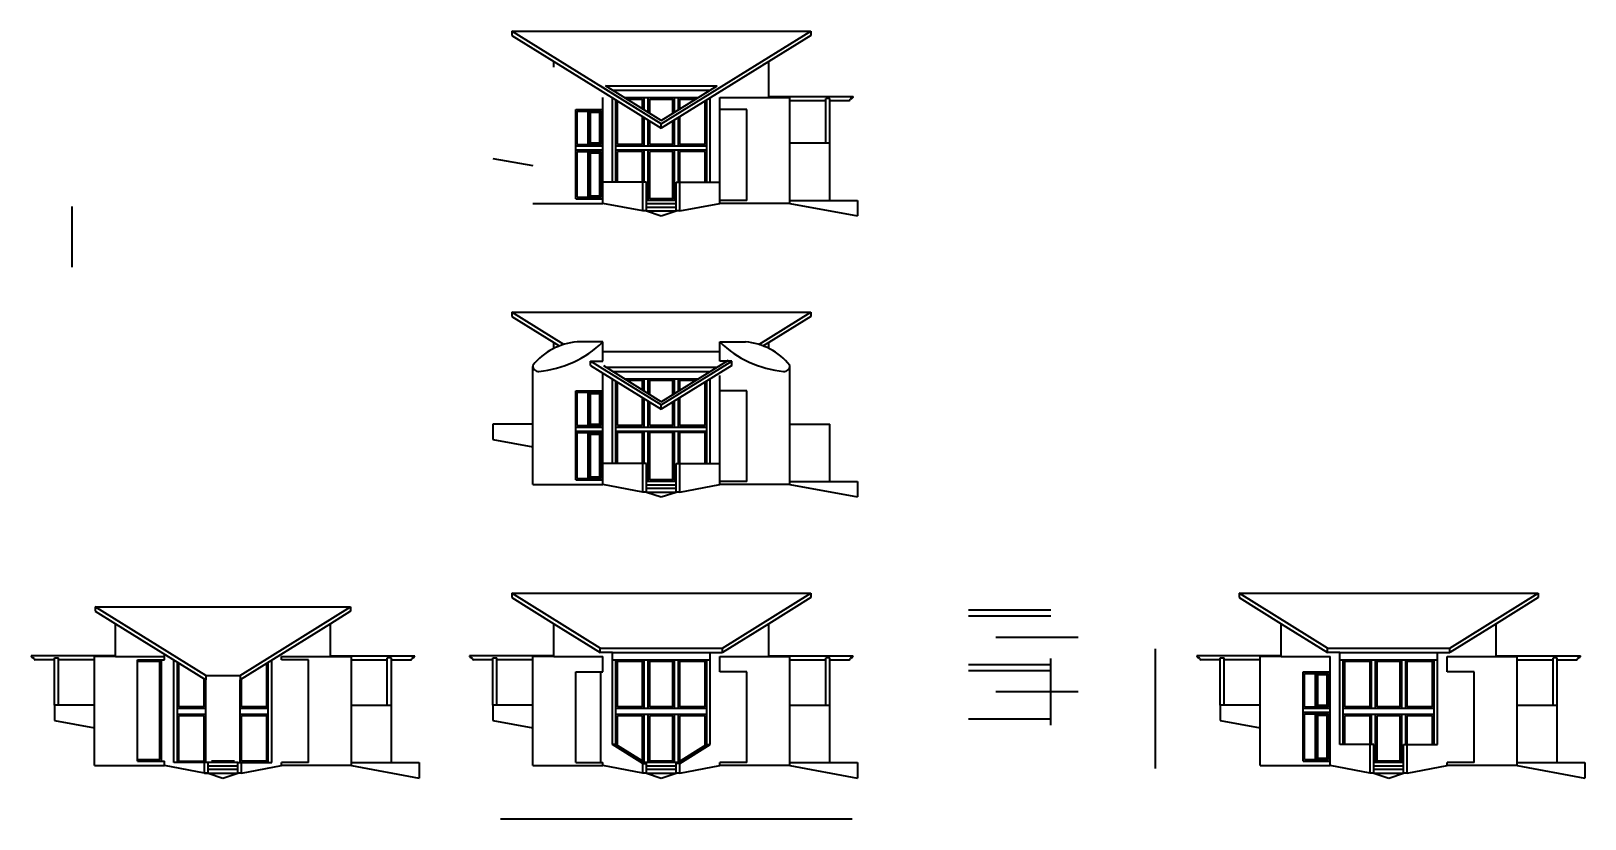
# Model space of a CAD drawing. Header units: inches. Extents: x -43639 to 75791, y -33466 to 47612.
# Drawn here: x 16271 to 19352, y 7073 to 8637 of the extents above; entities that cross this region are included whole.
import ezdxf

# ---------------------------------------------------------------- set-up
doc = ezdxf.new("R2010")
doc.units = ezdxf.units.IN
doc.header["$LTSCALE"] = 8
doc.header["$MEASUREMENT"] = 0
for name, color, linetype in [('A-Elev', 7, 'CONTINUOUS'), ('A-walls', 7, 'CONTINUOUS'), ('TOPO100', 14, 'CONTINUOUS'), ('TOPOCREEK', 5, 'CONTINUOUS')]:
    doc.layers.add(name, color=color, linetype=linetype)
doc.styles.get("Standard").update_dxf_attribs({"font": 'txt', "height": 0.2})

# ---------------------------------------------------------------- blocks, each defined once
blk = doc.blocks.new('801')
at = {"layer": 'TOPO100', "linetype": 'Continuous'}
for points in [[(-28903.4, 38759.2), (-29383.4, 38759.2), (-30343.4, 38567.2), (-31783.4, 38567.2), (-32263.4, 38759.2), (-32743.4, 38759.2), (-33223.4, 38471.2), (-34183.4, 38231.2), (-34903.4, 37751.2), (-34471.4, 37511.2), (-33511.4, 37751.2), (-33031.4, 37607.2), (-31975.4, 37079.2), (-31015.4, 36887.2), (-30727.4, 36455.2), (-30247.4, 36359.2), (-29287.4, 36695.2), (-28807.4, 36647.2), (-28327.4, 36455.2), (-27367.4, 35783.2), (-26887.4, 35687.2), (-25447.4, 35975.2), (-24967.4, 35927.2), (-23047.4, 35255.2), (-22087.4, 35591.2), (-21607.4, 35591.2), (-21127.4, 35399.2), (-20743.4, 35111.2), (-20503.4, 34583.2), (-20599.4, 33623.2), (-18847.4, 33215.2), (-17447.4, 31815.2), (-15319.4, 31031.2), (-14359.4, 30503.2), (-14023.4, 30119.2), (-13783.4, 29591.2), (-13831.4, 28631.2), (-14407.4, 27719.2), (-15367.4, 27431.2), (-15847.4, 27623.2), (-16807.4, 28295.2), (-17287.4, 28391.2), (-17719.4, 28151.2), (-18679.4, 28007.2), (-19207.4, 27623.2), (-19639.4, 27527.2), (-20551.4, 27623.2), (-21031.4, 27527.2), (-21319.4, 27047.2), (-21703.4, 26663.2), (-21703.4, 26663.2), (-22615.4, 26327.2), (-23623.4, 26615.2), (-24583.4, 27239.2), (-25975.4, 26951.2), (-26935.4, 26903.2), (-28263.4, 27207.2), (-30247.4, 28247.2), (-31207.4, 28439.2), (-31447.4, 28151.2), (-30631.4, 27479.2), (-30295.4, 26999.2), (-29335.4, 26231.2), (-28567.4, 25319.2), (-28711.4, 24359.2), (-27751.4, 24551.2), (-26791.4, 24359.2), (-25831.4, 23975.2), (-25111.4, 23543.2), (-24103.4, 22535.2)], [(39937.1, 23413.4), (42430.6, 21917.2), (42856.6, 21287.2), (43288.6, 20327.2), (43531.6, 19212.9), (43915.6, 19116.9), (44200.6, 20231.2), (44200.6, 20711.2), (43624.6, 21671.2), (43624.6, 22631.2), (43432.6, 23111.2), (42520.6, 23975.2), (40856.6, 26919.2), (40563.2, 28386.5), (40563.2, 28386.5), (40552.6, 28439.2), (40600.6, 28679.2), (40888.6, 29159.2), (41046.9, 29247.2), (41046.9, 29247.2), (41320.6, 29399.2), (42280.6, 29255.2), (43995.2, 28818.9), (43995.2, 28818.9), (44045.4, 28801.4), (43864.6, 29255.2), (43528.6, 29687.2), (43192.6, 30647.2), (42904.6, 31079.2), (42768.9, 31268), (42768.9, 31268), (42330.1, 31642.1), (42330.1, 31642.1), (41037.2, 32144.2), (41298.8, 32486.6), (41298.8, 32486.6), (42060.1, 32666.2), (42060.1, 32666.2), (42712.6, 32999.2), (43177.7, 33038), (43177.7, 33038), (44760.6, 33169.9), (46912.6, 33887.2), (47512.6, 33719.2), (49093, 32977.4), (49775.7, 32977.4), (50654.9, 32928.9), (51496.6, 32759.2), (52264.6, 32039.2), (52264.6, 31559.2), (51880.6, 30599.2), (51976.6, 30119.2), (52264.6, 29639.2), (52504.6, 28199.2), (52504.6, 27719.2), (52408.6, 27239.2), (52024.6, 26759.2), (51544.6, 26519.2), (50680.6, 26327.2), (50238.7, 25989.3), (50238.7, 25989.3), (49864.6, 25703.2), (50584.6, 24791.2), (50536.6, 23879.2), (51256.6, 23725.6), (52875.6, 24058.7), (52875.6, 24058.7), (52936.6, 24071.2), (53848.6, 23975.2), (54232.6, 23591.2), (54232.6, 23591.2), (54520.6, 22871.2), (54516.7, 22857.2), (54516.7, 22857.2), (54184.6, 21671.2), (54520.6, 20759.2), (54328.6, 19367.2), (53816.6, 18087.2), (53176.6, 17447.2), (52744.6, 17207.2), (52360.6, 16295.2), (51736.6, 15575.2), (51928.6, 15143.2), (52408.6, 15191.2), (53704.6, 16247.2), (54664.6, 16535.2), (55000.6, 16871.2), (55288.6, 17351.2), (56632.6, 18695.2), (57112.6, 18983.2), (57592.6, 19079.2), (58072.6, 18983.2), (58552.6, 18695.2), (58792.6, 18167.2), (59032.6, 17207.2), (59944.6, 16823.2), (60232.6, 16804), (61720.6, 15815.2), (62200.6, 15623.2), (62776.6, 14807.2), (63208.6, 14375.2), (63688.6, 13415.2), (63736.6, 12935.2), (63640.6, 12455.2), (62872.6, 11687.2), (61912.6, 11447.2), (60472.6, 11399.2), (60040.6, 11111.2), (60328.6, 10151.2), (60280.6, 9671.2), (60040.6, 9239.2), (59080.6, 8759.2), (57640.6, 8375.2), (56680.6, 8327.2), (56152.6, 7943.2), (55672.6, 7751.2), (55609.6, 7384), (57400.6, 7175.2), (58264.6, 6839.2), (58744.6, 6551.2), (59224.6, 5639.2), (59128.6, 4679.2), (59128.6, 4679.2), (58744.6, 4199.2), (58264.6, 3815.2), (57784.6, 3623.2), (57640.6, 3239.2), (57736.6, 2279.2), (57352.6, 1319.2), (57016.6, 935.2), (56920.6, 407.2), (56296.6, -552.8), (56045.7, -839.5), (56045.7, -839.5), (55624.6, -1320.8), (55480.6, -1800.8), (55864.6, -2760.8), (55864.6, -3720.8), (56056.6, -4680.8), (55864.6, -5640.8), (55864.6, -6072.8), (56344.6, -6072.8), (56920.6, -4632.8), (57352.6, -4296.8), (57352.6, -3970.5), (57352.6, -3970.5), (57352.6, -3336.8), (57496.6, -2856.8), (58120.6, -1464.8), (58744.6, -552.8), (59128.6, -120.8), (60088.6, 71.2), (60856.6, 1895.2), (61240.6, 2279.2), (61768.6, 2423.2), (62728.6, 2231.2), (62968.6, 2567.2), (62776.6, 3527.2), (62776.6, 4734.1), (64120.6, 7079.2), (64888.6, 7943.2), (65368.6, 8231.2), (65752.6, 8327.2), (66712.6, 8231.2), (67192.6, 7847.2), (67336.6, 7607.2), (67576.6, 6407.2)], [(-43078.4, 24151), (-42919.4, 24119.2), (-41527.4, 22439.2), (-41143.4, 21479.2), (-40711.4, 20879.2), (-40663.4, 19559.2), (-40231.4, 18695.2), (-39319.4, 18071.2), (-37879.4, 18071.2), (-36919.4, 18311.2), (-36487.4, 18215.2), (-36026.6, 17869.6), (-34999.4, 16007.2), (-34855.4, 15527.2), (-34807.4, 15047.2), (-34999.4, 14087.2), (-34999.4, 13127.2), (-35287.4, 11207.2), (-34951.4, 10247.2), (-34471.4, 10151.2), (-33991.4, 10247.2), (-33421.4, 10589.2), (-32385.6, 12315.6), (-32071.4, 12551.2), (-31687.4, 13031.2), (-31399.4, 14471.2), (-31495.4, 14951.2), (-32071.4, 16391.2), (-32071.4, 18311.2), (-32455.4, 19271.2), (-33452.8, 20283.3), (-34534, 23372.6), (-35047.4, 23783.2), (-35527.4, 23975.2), (-36007.4, 23975.2), (-36391.4, 24263.2), (-36679.4, 25223.2), (-36679.4, 25223.2), (-36999.4, 25623.2), (-38418, 26332.6), (-38503.4, 26759.2), (-38839.4, 27143.2), (-39799.4, 27527.2), (-39559.4, 28007.2), (-39175.4, 28391.2), (-38935.4, 28871.2), (-39223.4, 29831.2), (-39079.4, 30311.2), (-38743.4, 30743.2), (-38695.4, 31703.2), (-38887.4, 32231.2), (-39271.4, 32519.2), (-39751.4, 32711.2), (-41191.4, 32711.2), (-41959.4, 32999.2), (-42343.4, 33383.2), (-42775.4, 33623.2), (-43078.4, 33683.8)], [(-22759.4, 19175.2), (-22759.4, 18599.2), (-22999.4, 18215.2), (-23911.4, 17735.2), (-24295.4, 17351.2), (-24295.4, 16871.2), (-24199.4, 16583.2), (-23719.4, 16199.2), (-23575.4, 15719.2), (-23047.4, 14759.2), (-23239.4, 14279.2), (-23383.4, 13319.2), (-23239.4, 12935.2), (-22951.4, 12839.2), (-22327.4, 14183.2), (-21463.4, 14183.2), (-21031.4, 14471.2), (-20839.4, 13991.2), (-21031.4, 13127.2), (-21415.4, 12647.2), (-21692.7, 10972.6), (-22183.4, 10727.2), (-22663.4, 10631.2), (-23095.4, 10295.2), (-23767.4, 9479.2), (-24199.4, 9143.2), (-25159.4, 8855.2), (-27097.8, 9049.1), (-27271.4, 8615.2), (-26551.4, 8183.2), (-24487.4, 7655.2), (-23527.4, 7271.2), (-23095.4, 6983.2), (-22519.4, 6119.2), (-21607.4, 5159.2), (-21799.4, 4583.2), (-22247.4, 4023.2), (-23527.4, 3383.2), (-24487.4, 3335.2), (-24618.3, 3197.9), (-24391.4, 2375.2), (-24391.4, 1895.2), (-24679.4, 1415.2), (-25536.1, 1381.3), (-25591.4, 1175.2), (-24823.4, 23.2), (-24583.4, -1656.8), (-24871.4, -2568.8), (-25303.4, -2904.8), (-26263.4, -3048.8), (-26263.4, -3048.8), (-26743.4, -3000.8), (-28222.7, -2476.2), (-28231.4, -3000.8), (-28135.4, -3480.8), (-27847.4, -3960.8), (-27367.4, -4392.8), (-26791.4, -5304.8), (-26503.4, -6264.8)], [(-43078.4, 959.6), (-42343.4, 263.2), (-41863.4, -600.8), (-41047.4, -1416.8), (-40615.4, -1560.8), (-39655.4, -1464.8), (-39399.4, -1144.8), (-38695.4, 359.2), (-38791.4, 1319.2), (-39559.4, 2759.2), (-39895.4, 3719.2), (-40115.2, 5058.2), (-39751.4, 5543.2), (-39419.1, 5321.7), (-39183.7, 4145), (-38599.4, 3911.2), (-38311.4, 3335.2), (-37927.4, 1895.2), (-37543.4, 1415.2), (-37063.4, 1127.2), (-36583.4, 1031.2), (-36103.4, 1127.2), (-35804.7, 828.6), (-36775.4, -384.8), (-36775.4, -936.8), (-36343.4, -1800.8), (-36631.4, -2280.8), (-36919.4, -3240.8), (-36583.4, -4152.8), (-36295.4, -4536.8), (-36199.4, -5016.8), (-36295.4, -5496.8), (-36199.4, -5976.8), (-35911.4, -6360.8), (-35431.4, -6744.8), (-35335.4, -7224.8), (-35431.4, -7704.8), (-35239.4, -8184.8), (-34951.4, -8664.8), (-34471.4, -9048.8), (-34279.4, -9528.8), (-34375.4, -10008.8), (-34164.2, -10536.8), (-33319.4, -11592.8), (-33319.4, -12216.8), (-33511.4, -12600.8), (-33223.4, -13560.8), (-32184.3, -14859.6), (-32184.3, -14859.6), (-31591.4, -15096.8), (-31111.4, -14904.8), (-30487.4, -13992.8), (-29959.4, -12920.8), (-29959.4, -10488.8), (-29863.4, -10296.8), (-29383.4, -10488.8), (-28855.4, -10536.8), (-28375.4, -10392.8), (-28039.4, -10104.8)], [(70072.6, 3047.2), (70264.6, 2087.2), (70004.7, 777.9), (70101.7, 534.2), (70248.5, 437.2), (70443.7, 582.7), (71368.6, 2915.2), (71704.6, 3335.2), (72184.6, 3527.2), (72664.6, 3527.2), (73464.6, 3207.2), (74488.6, 2183.2)], [(-37827.1, -31594.2), (-37538.6, -30622.3), (-37784.3, -30425.4), (-38023.4, -30120.8), (-38167.4, -29256.8), (-38599.4, -28872.8), (-39511.4, -28728.8), (-39847.4, -28344.8), (-40327.4, -28152.8), (-40423.4, -27672.8), (-40327.4, -27192.8), (-40327.4, -26232.8), (-39271.4, -25368.8), (-38887.4, -25176.8), (-38887.4, -25176.8), (-38599.4, -24696.8), (-38791.4, -24216.8), (-39175.4, -23928.8), (-39415.4, -23544.8), (-39607.4, -22584.8), (-39991.4, -22104.8), (-40279.4, -21144.8), (-41239.4, -19800.8), (-41239.4, -18888.8), (-41479.4, -18456.8), (-41287.4, -17976.8), (-41575.4, -17016.8), (-41479.4, -16056.8), (-42199.4, -15192.8), (-42055.4, -14712.8), (-42151.4, -14232.8), (-41959.4, -13752.8), (-42055.4, -13272.8), (-41767.4, -12312.8), (-41959.4, -11832.8), (-42343.4, -11496.8), (-43303.4, -11112.8), (-43591.4, -10584.8), (-43639.4, -10152.8), (-42775.4, -9960.8), (-42247.4, -9096.8), (-41767.4, -8952.8), (-41383.4, -8568.8), (-41287.4, -8088.8), (-41383.4, -7608.8), (-41767.4, -7224.8), (-41671.4, -6744.8), (-41383.4, -6360.8), (-41671.4, -5496.8), (-41575.4, -5016.8), (-41719.4, -4584.8), (-42535.4, -3864.8), (-42535.4, -3384.8), (-42727.4, -2904.8), (-43078.4, -2651.2)]]:
    blk.add_lwpolyline(points, dxfattribs=at)
for points, elevation in [([(15728.3, -32632.3), (17906.2, -32165.6), (18040.6, -31944.8), (17080.6, -31608.8), (16600.6, -31320.8), (16264.6, -30840.8), (16168.6, -30360.8), (16312.6, -29880.8), (16744.6, -29544.8), (17656.6, -29304.8), (18616.6, -29496.8), (19000.6, -29400.8), (19384.6, -28968.8), (20200.6, -28296.8), (19864.6, -27960.8), (19384.6, -27768.8), (19000.6, -27288.8), (18808.6, -26904.8), (18904.6, -26424.8), (19336.6, -25992.8), (20296.6, -25752.8), (21256.6, -25896.8), (21736.6, -25752.8), (22216.6, -25032.8), (23822, -24750.1), (23992.6, -24408.8), (23512.6, -24024.8), (23320.6, -23640.8), (23320.6, -22728.8), (22936.6, -22296.8), (22696.6, -21864.8), (22744.6, -20904.8), (22360.6, -20472.8), (22360.6, -20184.8), (22552.6, -19800.8), (22840.6, -19608.8), (23320.6, -19608.8), (23608.6, -19320.8), (23224.6, -18744.8), (23032.6, -18264.8), (23080.6, -17832.8), (23416.6, -17016.8), (23704.6, -16632.8), (24088.6, -16344.8), (24088.6, -16344.8), (24520.6, -16104.8), (25432.6, -15816.8), (25624.6, -15480.8), (25336.6, -14520.8), (25336.6, -14040.8), (25716.5, -13407.6), (27544.6, -13128.8), (28024.6, -13224.8), (28984.6, -13608.8), (29464.6, -13560.8), (29752.6, -13656.8), (29848.6, -13464.8), (30424.6, -13944.8), (30673.1, -14317.5), (31736.6, -14104.8), (32536.6, -14424.8), (33016.6, -14424.8), (33400.6, -14808.8), (33880.6, -14856.8), (34216.6, -15768.8), (34648.6, -16008.8), (35080.6, -15144.8), (35512.6, -15000.8), (35800.6, -14616.8), (36328.6, -13368.8), (36664.6, -12888.8), (37096.6, -12696.8), (38056.6, -12696.8), (38248.6, -12216.8), (38344.6, -11256.8), (38584.6, -10296.8), (39160.6, -9480.8), (39544.6, -9144.8), (39880.6, -8232.8), (40216.6, -7704.8), (40696.6, -7512.8), (41176.6, -7464.8), (42136.6, -6888.8), (42616.6, -6936.8), (43000.6, -6840.8), (43288.6, -5928.8), (43576.6, -5496.8), (44152.6, -5208.8), (45055, -5362.4), (47272.6, -6840.8), (47512.6, -7080.8), (47848.6, -8040.8), (48136.6, -9480.8), (48280.6, -10872.8), (48280.6, -10872.8), (48568.6, -11256.8), (48712.6, -11784.8), (48616.6, -12744.8), (48952.6, -13080.8), (49096.6, -13608.8), (48952.6, -14568.8), (49048.6, -15048.8), (49912.6, -15768.8), (50296.6, -16248.8), (50392.6, -16728.8), (50200.6, -17160.8), (50680.6, -18072.8), (50872.6, -19032.8), (50536.6, -20424.8), (50296.6, -20760.8), (49816.6, -21048.8), (49816.6, -21432.8), (50632.6, -22104.8), (50872.6, -22584.8), (50968.6, -23064.8), (50776.6, -23544.8), (51208.6, -24504.8), (51064.6, -24984.8), (50680.6, -25416.8), (49768.6, -25992.8), (49834.4, -26513.7), (51136.6, -25992.8), (51736.6, -26232.8), (52120.6, -26712.8), (52216.6, -27192.8), (52600.6, -27480.8), (52696.6, -27000.8), (52696.6, -24792.8), (52984.6, -24216.8), (53564.6, -24332.8), (53853.2, -25775.6), (54224.7, -26040), (54224.7, -26040), (54376.6, -25656.8), (54472.6, -24696.8), (54808.6, -24360.8), (55576.6, -24552.8), (55864.6, -24216.8), (55864.6, -23880.8), (55000.6, -23448.8), (54520.6, -22968.8), (54328.6, -22488.8), (54760.6, -22152.8), (54856.6, -21240.8), (55096.6, -20760.8), (55480.6, -20328.8), (55480.6, -20328.8), (55768.6, -19368.8), (56248.6, -19224.8), (56728.6, -19320.8), (57035.9, -19409.3), (57035.9, -19409.3), (57064.6, -19080.8), (56776.6, -18168.8), (56728.6, -17688.8), (56728.6, -17208.8), (56856.6, -16888.8), (58264.6, -15720.8), (58792.6, -13800.8), (59608.6, -12408.8), (60376.6, -11544.8), (61288.6, -11256.8), (62200.6, -11640.8), (62584.6, -11448.8), (62776.6, -10536.8), (63208.6, -10200.8), (64120.6, -9912.8), (64360.6, -9480.8), (65032.6, -8952.8), (65624.6, -8824.8), (66808.6, -9816.8), (67720.6, -9336.8), (68152.6, -9336.8), (68536.6, -9816.8), (69496.6, -9912.8), (69928.6, -10344.8), (70072.6, -11304.8), (69688.6, -11736.8), (69208.6, -12024.8), (69208.6, -12504.8), (70120.6, -12696.8), (70312.6, -13176.8), (69880.6, -14136.8), (70264.6, -14136.8), (70744.6, -13944.8), (71128.6, -14184.8), (71368.6, -15096.8), (71800.6, -15000.8), (72184.6, -14616.8), (72664.6, -14424.8), (73144.6, -14424.8), (73528.6, -14904.8), (73731.3, -16398.1), (74699.8, -16882.4)], 9600), ([(62347.5, -33466.5), (62623, -32088.8), (63698.2, -30072.8), (63832.6, -29400.8), (63544.6, -28920.8), (63064.6, -28824.8), (62584.6, -28920.8), (61288.6, -29928.8), (60568.6, -30888.8), (59800.6, -32280.8), (59896.6, -33240.8), (59855.1, -33421.9)], 12000)]:
    blk.add_lwpolyline(points, dxfattribs=dict(at, elevation=elevation))
at = {"layer": 'TOPO100', "width": 1.2}
blk.add_text('700', height=1200, rotation=311.642, dxfattribs=at).set_placement((67299.8, 5698))

msp = doc.modelspace()

# ---------------------------------------------------------------- linework, layer by layer
at = {"layer": 'A-Elev'}
for p, q in [((17224.01883, 8637.04161, 12669.22622), (17224.01883, 8628.49793, 29898.81898)), ((17224.01883, 8637.04161, 3362.49708), (17817.08233, 8637.04161, 3362.49708)), ((17817.08233, 8637.04161, 12669.22622), (17817.08233, 8628.49793, 29898.81898)), ((16351.87883, 8288.98636, 15658.32961), (16351.87883, 8168.32331, 15658.32961)), ((17224.01072, 8079.14716, 24965.05874), (17224.01072, 8070.60347, 42194.65151)), ((17224.01072, 8079.14716, 15658.32961), (17817.07422, 8079.14716, 15658.32961)), ((17817.07422, 8079.14716, 24965.05874), (17817.07422, 8070.60347, 42194.65151)), ((17404.40243, 8020.03298, 12295.83252), (17353.5555, 8020.03298, 12295.83252)), ((17404.40243, 7982.03298, 13672.1273), (17404.40243, 8020.03298, 13672.1273)), ((17636.6663, 8020.03298, 12295.83252), (17687.51324, 8020.03298, 12295.83252)), ((17636.6663, 7982.03298, 13672.1273), (17636.6663, 8020.03298, 13672.1273)), ((17404.40243, 7982.03298, 12295.83252), (17404.40243, 7983.65959, 12295.83252)), ((17224.00261, 7521.25271, 27954.16213), (17817.06612, 7521.25271, 27954.16213)), ((17224.00261, 7521.25271, 37260.89127), (17224.00261, 7512.70902, 54490.48403)), ((17817.06612, 7521.25271, 37260.89127), (17817.06612, 7512.70902, 54490.48403)), ((18666.37168, 7521.25271, 37260.89127), (18666.37168, 7512.70902, 54490.48403)), ((18666.37168, 7521.25271, 27954.16213), (19259.43518, 7521.25271, 27954.16213)), ((19259.43518, 7521.25271, 37260.89127), (19259.43518, 7512.70902, 54490.48403)), ((16398.15946, 7494.27775, 47042.98439), (16398.15946, 7485.73407, 64272.57715)), ((16398.15946, 7494.27775, 34124.10613), (16904.34257, 7494.27775, 34124.10613)), ((16904.34257, 7494.27775, 34124.10613), (16904.34257, 7485.73407, 51353.6989)), ((18293.17172, 7259.61155, 15658.32414), (18293.17172, 7391.87112, 15658.32414)), ((17201.54523, 7073.47301), (17898.75671, 7073.47301))]:
    msp.add_line(p, q, dxfattribs=at)
at = {"layer": 'A-Elev', "color": 254}
for p, q in [((17224.01883, 8628.49793, 10543.14593), (17399.47034, 8519.55404, 0)), ((17817.08233, 8628.49793, 10543.14593), (17520.55058, 8444.37115, -7275.89354)), ((17733.62478, 8576.67626, 5528.05625), (17722.82395, 8569.96966, 4879.01815)), ((17399.47034, 8519.55404, 0), (17520.55058, 8444.37115, -7275.89354)), ((17636.67441, 8505.07327, 0), (17733.60647, 8505.07327, 10690.05067)), ((17307.46827, 8018.78181, 17823.88877), (17318.26288, 8012.07906, 17175.22396)), ((17733.61668, 8018.78181, 17823.88877), (17722.81585, 8012.0752, 17174.85068)), ((17380.40243, 7982.03298, 19075.72525), (17404.40243, 7982.03298, 13672.1273)), ((17660.6663, 7982.03298, 19075.72525), (17636.6663, 7982.03298, 13672.1273)), ((17380.40325, 7973.49397, 13441.11584), (17399.46224, 7961.65959, 12295.83252)), ((17399.46224, 7961.65959, 12295.83252), (17520.54247, 7886.4767, 5019.93899)), ((17660.66548, 7973.4839, 13440.14159), (17520.54247, 7886.4767, 5019.93899)), ((17307.46016, 7460.88736, 30119.7213), (17399.45413, 7403.76513, 24591.66505)), ((17733.60857, 7460.88736, 30119.7213), (17641.6146, 7403.76513, 24591.66505)), ((18749.82923, 7460.88736, 30119.7213), (18841.8232, 7403.76513, 24591.66505)), ((19175.97764, 7460.88736, 30119.7213), (19083.98367, 7403.76513, 24591.66505)), ((16438.18344, 7395.76513, 46414.89178), (16535.11097, 7395.76513, 24591.66505)), ((16767.37484, 7395.76513, 24591.66505), (16864.30691, 7395.76513, 35281.71573)), ((17307.46679, 7395.76513, 46414.89178), (17404.39433, 7395.76513, 24591.66505)), ((17399.45413, 7412.30301, 40249.99708), (17641.6146, 7412.30301, 40249.99708)), ((17423.45413, 7403.76513, 55908.32668), (17399.45413, 7403.76513, 24591.66505)), ((17617.59839, 7403.76513, 55908.32668), (17641.6146, 7403.76513, 24591.66505)), ((17636.65819, 7395.76513, 24591.66505), (17733.59026, 7395.76513, 35281.71573)), ((18749.83585, 7395.76513, 46414.89178), (18846.76339, 7395.76513, 24591.66505)), ((18841.8232, 7412.30301, 40249.99708), (19083.98367, 7412.30301, 40249.99708)), ((18865.8232, 7403.76513, 55908.32668), (18841.8232, 7403.76513, 24591.66505)), ((19059.96745, 7403.76513, 55908.32668), (19083.98367, 7403.76513, 24591.66505)), ((19079.02726, 7395.76513, 24591.66505), (19175.95933, 7395.76513, 35281.71573))]:
    msp.add_line(p, q, dxfattribs=at)
at = {"layer": 'A-Elev', "color": 253}
for p, q in [((17409.8437, 8528.09191, 15658.33203), (17631.25802, 8528.09191, 15658.33203)), ((17353.95015, 8478.07327, 0), (17401.41054, 8478.07327, 0)), ((17483.55058, 8412.07327, 15658.32961), (17483.55058, 8467.34573, 15658.32961)), ((17486.55058, 8409.07327, 15658.32961), (17486.55058, 8465.48292, 15658.32961)), ((17494.55058, 8409.07327, 7282.3393), (17494.55058, 8460.51545, 7282.3393)), ((17520.55058, 8444.37115, 15658.32961), (17520.55058, 8452.90502, 15658.32961)), ((17546.55058, 8409.07327, 15658.32961), (17546.55058, 8460.51545, 15658.32961)), ((17554.55058, 8409.07327, 7282.3393), (17554.55058, 8465.48292, 7282.3393)), ((17483.55058, 8412.07327, 15658.3296), (17433.38209, 8412.07327, 15658.3296)), ((17543.55058, 8412.07327, 15658.32961), (17497.55058, 8412.07327, 15658.32961)), ((17607.70285, 8412.07327, 15658.32961), (17557.55058, 8412.07327, 15658.32961)), ((17350.95015, 8409.07327, 15658.32961), (17404.41054, 8409.07327, 15658.32961)), ((17430.55419, 8409.07327, 15658.32961), (17610.53075, 8409.07327, 15658.32961)), ((17483.55058, 8337.07327, 15658.32961), (17483.55058, 8398.07327, 15658.32961)), ((17486.55058, 8337.07327, 15658.32961), (17486.55058, 8401.07327, 15658.32961)), ((17494.55058, 8301.07327, 7282.3393), (17494.55058, 8401.07327, 7282.3393)), ((17546.55058, 8301.07327, 15658.32961), (17546.55058, 8401.07327, 15658.32961)), ((17554.55058, 8337.07327, 7282.3393), (17554.55058, 8401.07327, 7282.3393)), ((17353.94204, 7920.17882, 12295.83253), (17401.40243, 7920.17882, 12295.83252)), ((17483.54247, 7854.17882, 27954.16213), (17483.54247, 7909.45127, 27954.16213)), ((17486.54247, 7851.17882, 27954.16213), (17486.54247, 7907.58847, 27954.16213)), ((17494.54247, 7851.17882, 19578.17182), (17494.54247, 7902.621, 19578.17182)), ((17520.54247, 7886.4767, 27954.16213), (17520.54247, 7895.01056, 27954.16213)), ((17546.54247, 7851.17882, 27954.16213), (17546.54247, 7902.621, 27954.16213)), ((17554.54247, 7851.17882, 19578.17182), (17554.54247, 7907.58847, 19578.17182)), ((17350.94204, 7851.17882, 27954.16213), (17404.40243, 7851.17882, 27954.16213)), ((17430.54609, 7851.17882, 27954.16213), (17610.52265, 7851.17882, 27954.16213)), ((17483.54247, 7854.17882, 27954.16213), (17433.37399, 7854.17882, 27954.16213)), ((17483.54247, 7779.17882, 27954.16213), (17483.54247, 7840.17882, 27954.16213)), ((17486.54247, 7779.17882, 27954.16213), (17486.54247, 7843.17882, 27954.16213)), ((17494.54247, 7743.17882, 19578.17182), (17494.54247, 7843.17882, 19578.17182)), ((17543.54247, 7854.17882, 27954.16213), (17497.54247, 7854.17882, 27954.16213)), ((17546.54247, 7743.17882, 27954.16213), (17546.54247, 7843.17882, 27954.16213)), ((17554.54247, 7779.17882, 19578.17182), (17554.54247, 7843.17882, 19578.17182)), ((17607.69474, 7854.17882, 27954.16213), (17557.54247, 7854.17882, 27954.16213)), ((16438.17681, 7460.88736, 30119.7213), (16617.25101, 7349.69402, 19358.88271)), ((16864.32522, 7460.88736, 30119.7213), (16685.23219, 7349.68233, 19357.75154)), ((17399.45413, 7403.76513, 24591.66505), (17399.45413, 7412.30301, 24591.66505)), ((17423.45413, 7403.76513, 55908.32668), (17617.59839, 7403.76513, 55908.32668)), ((17641.6146, 7403.76513, 24591.66505), (17641.6146, 7412.30301, 24591.66505)), ((18841.8232, 7403.76513, 24591.66505), (18841.8232, 7412.30301, 24591.66505)), ((18865.8232, 7403.76513, 55908.32668), (19059.96745, 7403.76513, 55908.32668)), ((19083.98367, 7403.76513, 24591.66505), (19083.98367, 7412.30301, 24591.66505)), ((17423.45413, 7389.23748, 40249.99466), (17617.59839, 7389.23748, 40249.99466)), ((17433.36588, 7386.28437, 40249.99466), (17483.53437, 7386.28437, 40249.99466)), ((17483.53437, 7296.28437, 40249.99466), (17483.53437, 7386.28437, 40249.99466)), ((17486.53437, 7293.28437, 40249.99466), (17486.53437, 7389.23748, 40249.99466)), ((17494.53437, 7293.28437, 31874.00435), (17494.53437, 7389.23748, 31874.00435)), ((17497.53437, 7386.28437, 40249.99466), (17543.53437, 7386.28437, 40249.99466)), ((17546.53437, 7293.28437, 40249.99466), (17546.53437, 7389.23748, 40249.99466)), ((17554.53437, 7293.28437, 31874.00435), (17554.53437, 7389.23748, 31874.00435)), ((17557.53437, 7386.28437, 40249.99466), (17607.68664, 7386.28437, 40249.99466)), ((18865.8232, 7389.23748, 40249.99466), (19059.96745, 7389.23748, 40249.99466)), ((18875.73495, 7386.28437, 40249.99466), (18925.90343, 7386.28437, 40249.99466)), ((18925.90343, 7296.28437, 40249.99466), (18925.90343, 7386.28437, 40249.99466)), ((18928.90343, 7293.28437, 40249.99466), (18928.90343, 7389.23748, 40249.99466)), ((18936.90343, 7293.28437, 31874.00435), (18936.90343, 7389.23748, 31874.00435)), ((18939.90343, 7386.28437, 40249.99466), (18985.90343, 7386.28437, 40249.99466)), ((18988.90343, 7293.28437, 40249.99466), (18988.90343, 7389.23748, 40249.99466)), ((18996.90343, 7293.28437, 31874.00435), (18996.90343, 7389.23748, 31874.00435)), ((18999.90343, 7386.28437, 40249.99466), (19050.0557, 7386.28437, 40249.99466)), ((16614.25101, 7296.28437, 40249.99466), (16614.25101, 7351.55682, 40249.99466)), ((16617.25101, 7358.22901, 18303.6649), (16617.25101, 7349.69402, 19358.88271)), ((16617.25101, 7185.28416, 40249.99466), (16617.25101, 7349.69402, 40249.99466)), ((16685.25101, 7358.22901, 18303.6649), (16685.23219, 7349.68233, 19357.75154)), ((16685.23219, 7185.27247, 40248.86349), (16685.23219, 7349.68233, 40248.86349)), ((18796.303, 7362.28437, 24591.66505), (18843.76339, 7362.28437, 24591.66505)), ((16561.25463, 7293.28437, 40249.99466), (16617.25101, 7293.28437, 40249.99466)), ((16614.25101, 7296.28437, 40249.99466), (16564.08253, 7296.28437, 40249.99466)), ((16685.23219, 7293.28437, 40249.99466), (16741.23119, 7293.28437, 40249.99466)), ((16738.40329, 7296.28437, 40249.99466), (16688.25101, 7296.28437, 40249.99466)), ((17430.53798, 7293.28437, 40249.99466), (17610.51454, 7293.28437, 40249.99466)), ((17483.53437, 7296.28437, 40249.99466), (17433.36588, 7296.28437, 40249.99466)), ((17483.53437, 7188.39835, 40249.99466), (17483.53437, 7278.28437, 40249.99466)), ((17486.53437, 7186.53545, 40249.99466), (17486.53437, 7281.28437, 40249.99466)), ((17494.53437, 7185.28437, 31874.00435), (17494.53437, 7281.28437, 31874.00435)), ((17543.53437, 7296.28437, 40249.99466), (17497.53437, 7296.28437, 40249.99466)), ((17546.53437, 7185.28437, 40249.99466), (17546.53437, 7281.28437, 40249.99466)), ((17554.53437, 7186.54551, 31874.00435), (17554.53437, 7281.28437, 31874.00435)), ((17607.68664, 7296.28437, 40249.99466), (17557.53437, 7296.28437, 40249.99466)), ((18793.303, 7293.28437, 40249.99466), (18846.76339, 7293.28437, 40249.99466)), ((18872.90705, 7293.28437, 40249.99466), (19052.88361, 7293.28437, 40249.99466)), ((18925.90343, 7296.28437, 40249.99466), (18875.73495, 7296.28437, 40249.99466)), ((18925.90343, 7221.28437, 40249.99466), (18925.90343, 7278.28437, 40249.99466)), ((18928.90343, 7221.28437, 40249.99466), (18928.90343, 7281.28437, 40249.99466)), ((18936.90343, 7185.28437, 31874.00435), (18936.90343, 7281.28437, 31874.00435)), ((18985.90343, 7296.28437, 40249.99466), (18939.90343, 7296.28437, 40249.99466)), ((18988.90343, 7185.28437, 40249.99466), (18988.90343, 7281.28437, 40249.99466)), ((18996.90343, 7221.28437, 31874.00435), (18996.90343, 7281.28437, 31874.00435)), ((19050.0557, 7296.28437, 40249.99466), (18999.90343, 7296.28437, 40249.99466)), ((17484.00792, 7183.678, 29525.84915), (17491.13598, 7183.678, 40249.99466)), ((17557.0446, 7183.678, 29525.84915), (17549.91655, 7183.678, 40249.99466))]:
    msp.add_line(p, q, dxfattribs=at)
at = {"layer": 'A-Elev', "color": 251}
for p, q in [((17423.47034, 8519.55404, 31316.66163), (17617.6146, 8519.55404, 31316.66163)), ((17446.98819, 8505.02639, 15658.32961), (17594.11353, 8505.02639, 15658.32961)), ((17486.55058, 8480.45943, 15658.32961), (17486.55058, 8505.02639, 15658.32961)), ((17494.55058, 8475.49169, 7282.3393), (17494.55058, 8505.02639, 7282.3393)), ((17546.55058, 8475.49134, 15658.32961), (17546.55058, 8505.02639, 15658.32961)), ((17554.55058, 8480.45908, 7282.3393), (17554.55058, 8505.02639, 7282.3393)), ((17451.74386, 8502.07327, 15658.32961), (17483.55058, 8502.07327, 15658.32961)), ((17483.55058, 8482.32233, 15658.32961), (17483.55058, 8502.07327, 15658.32961)), ((17497.55058, 8473.62879, 15658.32961), (17497.55058, 8502.07327, 15658.32961)), ((17497.55058, 8502.07327, 15658.32961), (17543.55058, 8502.07327, 15658.32961)), ((17543.55058, 8473.62843, 15658.32961), (17543.55058, 8502.07327, 15658.32961)), ((17557.55058, 8482.32198, 15658.32961), (17557.55058, 8502.07327, 15658.32961)), ((17557.55058, 8502.07327, 15658.32961), (17589.35786, 8502.07327, 15658.32961)), ((17409.83559, 7970.19746, 27954.16456), (17631.24992, 7970.19746, 27954.16456)), ((17423.46224, 7961.65959, 43612.49415), (17617.60649, 7961.65959, 43612.49415)), ((17446.98009, 7947.13193, 27954.16213), (17594.10542, 7947.13193, 27954.16213)), ((17451.73575, 7944.17882, 27954.16213), (17483.54247, 7944.17882, 27954.16213)), ((17483.54247, 7924.42788, 27954.16213), (17483.54247, 7944.17882, 27954.16213)), ((17486.54247, 7922.56498, 27954.16213), (17486.54247, 7947.13193, 27954.16213)), ((17494.54247, 7917.59723, 19578.17182), (17494.54247, 7947.13193, 19578.17182)), ((17497.54247, 7944.17882, 27954.16213), (17543.54247, 7944.17882, 27954.16213)), ((17497.54247, 7915.73433, 27954.16213), (17497.54247, 7944.17882, 27954.16213)), ((17543.54247, 7915.73398, 27954.16213), (17543.54247, 7944.17882, 27954.16213)), ((17546.54247, 7917.59688, 27954.16213), (17546.54247, 7947.13193, 27954.16213)), ((17554.54247, 7922.56462, 19578.17182), (17554.54247, 7947.13193, 19578.17182)), ((17557.54247, 7944.17882, 27954.16213), (17589.34976, 7944.17882, 27954.16213)), ((17557.54247, 7924.42753, 27954.16213), (17557.54247, 7944.17882, 27954.16213))]:
    msp.add_line(p, q, dxfattribs=at)
at = {"layer": 'A-Elev', "color": 252}
for p, q in [((17379.91054, 8475.96209, -8370.1226), (17399.91054, 8475.96209, -8370.1226)), ((17430.55419, 8337.07327, 0), (17430.55419, 8500.25301, 0)), ((17433.38209, 8412.07327, -8370.12259), (17433.38209, 8498.49707, -8370.12259)), ((17607.70285, 8412.07327, -8370.12259), (17607.70285, 8498.487, -8370.12259)), ((17610.53075, 8337.07327, 0), (17610.53075, 8500.24294, 0)), ((17497.55058, 8412.07327, 15658.32961), (17497.55058, 8458.65265, 15658.32961)), ((17543.55058, 8412.07327, 15658.32961), (17543.55058, 8458.65265, 15658.32961)), ((17557.55058, 8412.07327, 15658.32961), (17557.55058, 8467.34573, 15658.32961)), ((17353.95015, 8398.07327, 15658.32961), (17401.41054, 8398.07327, 15658.32961)), ((17379.91054, 8395.07327, 15658.32961), (17399.91054, 8395.07327, 15658.32961)), ((17430.55419, 8401.07327, 15658.32961), (17610.53075, 8401.07327, 15658.32961)), ((17433.38209, 8337.07327, -8370.12259), (17433.38209, 8398.07327, -8370.12259)), ((17483.55058, 8398.07327, 15658.32961), (17433.38209, 8398.07327, 15658.32961)), ((17543.55058, 8398.07327, 15658.32961), (17497.55058, 8398.07327, 15658.32961)), ((17497.55058, 8304.07327, 15658.32961), (17497.55058, 8398.07327, 15658.32961)), ((17543.55058, 8304.07327, 15658.32961), (17543.55058, 8398.07327, 15658.32961)), ((17607.70285, 8398.07327, 15658.32961), (17557.55058, 8398.07327, 15658.32961)), ((17557.55058, 8337.07327, 15658.32961), (17557.55058, 8398.07327, 15658.32961)), ((17607.70285, 8337.07327, -8370.12259), (17607.70285, 8398.07327, -8370.12259)), ((17543.55058, 8304.07327, 15658.32961), (17497.55058, 8304.07327, 15658.32961)), ((17404.40243, 8001.03298, 13672.1273), (17636.6663, 8001.03298, 13672.1273)), ((17430.54609, 7779.17882, 12295.83252), (17430.54609, 7942.35856, 12295.83253)), ((17433.37399, 7854.17882, 3925.70993), (17433.37399, 7940.60261, 3925.70993)), ((17607.69474, 7854.17882, 3925.70993), (17607.69474, 7940.59255, 3925.70993)), ((17610.52265, 7779.17882, 12295.83252), (17610.52265, 7942.34849, 12295.83253)), ((17379.90243, 7918.06764, 3925.70992), (17399.90243, 7918.06764, 3925.70992)), ((17497.54247, 7854.17882, 27954.16213), (17497.54247, 7900.75819, 27954.16213)), ((17543.54247, 7854.17882, 27954.16213), (17543.54247, 7900.75819, 27954.16213)), ((17557.54247, 7854.17882, 27954.16213), (17557.54247, 7909.45127, 27954.16213)), ((17353.94204, 7840.17882, 27954.16213), (17401.40243, 7840.17882, 27954.16213)), ((17379.90243, 7837.17882, 27954.16213), (17399.90243, 7837.17882, 27954.16213)), ((17430.54609, 7843.17882, 27954.16213), (17610.52265, 7843.17882, 27954.16213)), ((17433.37399, 7779.17882, 3925.70993), (17433.37399, 7840.17882, 3925.70993)), ((17483.54247, 7840.17882, 27954.16213), (17433.37399, 7840.17882, 27954.16213)), ((17497.54247, 7746.17882, 27954.16213), (17497.54247, 7840.17882, 27954.16213)), ((17543.54247, 7840.17882, 27954.16213), (17497.54247, 7840.17882, 27954.16213)), ((17543.54247, 7746.17882, 27954.16213), (17543.54247, 7840.17882, 27954.16213)), ((17557.54247, 7779.17882, 27954.16213), (17557.54247, 7840.17882, 27954.16213)), ((17607.69474, 7840.17882, 27954.16213), (17557.54247, 7840.17882, 27954.16213)), ((17607.69474, 7779.17882, 3925.70993), (17607.69474, 7840.17882, 3925.70993)), ((17543.54247, 7746.17882, 27954.16213), (17497.54247, 7746.17882, 27954.16213)), ((16561.25463, 7185.2816, 24591.66505), (16561.25463, 7384.4641, 24591.66505)), ((16564.08253, 7296.28437, 16221.54246), (16564.08253, 7382.70816, 16221.54246)), ((16738.40329, 7296.28437, 16221.54246), (16738.40329, 7382.69809, 16221.54246)), ((16741.23119, 7185.2816, 24591.66505), (16741.23119, 7384.45404, 24591.66505)), ((17430.53798, 7221.28437, 24591.66505), (17430.53798, 7389.23748, 24591.66505)), ((17433.36588, 7296.28437, 16221.54246), (17433.36588, 7386.28437, 16221.54246)), ((17497.53437, 7296.28437, 40249.99466), (17497.53437, 7386.28437, 40249.99466)), ((17543.53437, 7296.28437, 40249.99466), (17543.53437, 7386.28437, 40249.99466)), ((17557.53437, 7296.28437, 40249.99466), (17557.53437, 7386.28437, 40249.99466)), ((17607.68664, 7296.28437, 16221.54246), (17607.68664, 7386.28437, 16221.54246)), ((17610.51454, 7221.28437, 24591.66505), (17610.51454, 7389.23748, 24591.66505)), ((18872.90705, 7221.28437, 24591.66505), (18872.90705, 7389.23748, 24591.66505)), ((18875.73495, 7296.28437, 16221.54246), (18875.73495, 7386.28437, 16221.54246)), ((18939.90343, 7296.28437, 40249.99466), (18939.90343, 7386.28437, 40249.99466)), ((18985.90343, 7296.28437, 40249.99466), (18985.90343, 7386.28437, 40249.99466)), ((18999.90343, 7296.28437, 40249.99466), (18999.90343, 7386.28437, 40249.99466)), ((19050.0557, 7296.28437, 16221.54246), (19050.0557, 7386.28437, 16221.54246)), ((19052.88361, 7221.28437, 24591.66505), (19052.88361, 7389.23748, 24591.66505)), ((16617.25101, 7358.22901, 18303.6649), (16685.25101, 7358.22901, 18303.6649)), ((16688.25101, 7296.28437, 40249.99466), (16688.25101, 7351.55682, 40249.99466)), ((18822.26339, 7360.17318, 16221.54245), (18842.26339, 7360.17318, 16221.54245)), ((16561.25463, 7281.28437, 40249.99466), (16617.25101, 7281.28437, 40249.99466)), ((16564.08253, 7188.28173, 16221.54246), (16564.08253, 7278.28437, 16221.54246)), ((16614.25101, 7278.28437, 40249.99466), (16564.08253, 7278.28437, 40249.99466)), ((16614.2348, 7188.28173, 40249.99466), (16614.2348, 7278.28437, 40249.99466)), ((16685.23219, 7281.28437, 40249.99466), (16741.23119, 7281.28437, 40249.99466)), ((16688.25101, 7188.28173, 40249.99466), (16688.25101, 7278.28437, 40249.99466)), ((16738.40329, 7278.28437, 40249.99466), (16688.25101, 7278.28437, 40249.99466)), ((16738.40329, 7188.28173, 16221.54246), (16738.40329, 7278.28437, 16221.54246)), ((17430.53798, 7281.28437, 40249.99466), (17610.51454, 7281.28437, 40249.99466)), ((17483.53437, 7278.28437, 40249.99466), (17433.36588, 7278.28437, 40249.99466)), ((17433.36588, 7219.55135, 16221.54246), (17433.36588, 7278.28437, 16221.54246)), ((17543.53437, 7278.28437, 40249.99466), (17497.53437, 7278.28437, 40249.99466)), ((17497.53437, 7188.28437, 40249.99466), (17497.53437, 7278.28437, 40249.99466)), ((17543.53437, 7188.28437, 40249.99466), (17543.53437, 7278.28437, 40249.99466)), ((17607.68664, 7278.28437, 40249.99466), (17557.53437, 7278.28437, 40249.99466)), ((17557.53437, 7188.40842, 40249.99466), (17557.53437, 7278.28437, 40249.99466)), ((17607.68664, 7219.55135, 16221.54246), (17607.68664, 7278.28437, 16221.54246)), ((18796.303, 7282.28437, 40249.99466), (18843.76339, 7282.28437, 40249.99466)), ((18822.26339, 7279.28437, 40249.99466), (18842.26339, 7279.28437, 40249.99466)), ((18872.90705, 7281.28437, 40249.99466), (19052.88361, 7281.28437, 40249.99466)), ((18875.73495, 7221.28437, 16221.54246), (18875.73495, 7278.28437, 16221.54246)), ((18925.90343, 7278.28437, 40249.99466), (18875.73495, 7278.28437, 40249.99466)), ((18985.90343, 7278.28437, 40249.99466), (18939.90343, 7278.28437, 40249.99466)), ((18939.90343, 7188.28437, 40249.99466), (18939.90343, 7278.28437, 40249.99466)), ((18985.90343, 7188.28437, 40249.99466), (18985.90343, 7278.28437, 40249.99466)), ((19050.0557, 7278.28437, 40249.99466), (18999.90343, 7278.28437, 40249.99466)), ((18999.90343, 7221.28437, 40249.99466), (18999.90343, 7278.28437, 40249.99466)), ((19050.0557, 7221.28437, 16221.54246), (19050.0557, 7278.28437, 16221.54246)), ((17430.58219, 7221.27994, 44622.53969), (17423.45413, 7221.27994, 24591.66505)), ((17610.47034, 7221.27994, 44622.53969), (17617.59839, 7221.27994, 24591.66505)), ((16564.08253, 7188.28173, 40249.99466), (16614.2348, 7188.28173, 40249.99466)), ((16674.25101, 7188.28437, 40249.99466), (16628.25101, 7188.28437, 40249.99466)), ((16738.40329, 7188.28173, 40249.99466), (16688.25101, 7188.28173, 40249.99466)), ((17543.53437, 7188.28437, 40249.99466), (17497.53437, 7188.28437, 40249.99466)), ((18985.90343, 7188.28437, 40249.99466), (18939.90343, 7188.28437, 40249.99466))]:
    msp.add_line(p, q, dxfattribs=at)
at = {"layer": 'A-Elev', "color": 2}
for p, q in [((18293.17172, 7487.61155, 15658.32961), (18129.7475, 7487.61155, 15658.32961)), ((18293.17172, 7475.61155, 15658.32961), (18129.7475, 7475.61155, 15658.32961)), ((18347.17172, 7433.61155, 15658.32961), (18183.7475, 7433.61155, 15658.32961)), ((18293.17172, 7379.61155, 15658.32961), (18129.7475, 7379.61155, 15658.32961)), ((18293.17172, 7367.61155, 15658.32961), (18129.7475, 7367.61155, 15658.32961)), ((18347.17172, 7325.61155, 15658.32961), (18183.7475, 7325.61155, 15658.32961)), ((18293.17172, 7271.61155, 15658.32961), (18129.7475, 7271.61155, 15658.32961))]:
    msp.add_line(p, q, dxfattribs=at)
at = {"layer": 'A-Elev'}
for centre, radius, start, end in [((17362.87372, 7896.41082, 12295.83252), 123.97285, 94.31061028, 141.45637474), ((17258.96123, 8168.95889, 12295.83252), 208.16357, 275.22286065, 314.321767), ((17782.10751, 8168.95889, 12295.83252), 208.16357, 225.678233, 264.77713935), ((17678.19502, 7896.41082, 12295.83252), 123.97285, 38.54362526, 85.68938972), ((17276.86009, 7972.60933, 12295.83252), 11, 174.52119636, 275.47880364), ((17764.20864, 7972.60933, 12295.83252), 11, 264.52119636, 5.47880364)]:
    msp.add_arc(centre, radius, start, end, dxfattribs=at)
at = {"layer": 'A-walls', "color": 254}
for p, q in [((17520.55058, 8452.90502, -8743.11536), (17224.01883, 8637.04161, 12669.22622)), ((17520.55058, 8452.90502, -8743.11536), (17817.08233, 8637.04161, 12669.22622)), ((17520.55058, 8452.90565, -8512.16302), (17399.46953, 8528.09305, 231.01146)), ((17520.55086, 8459.34636, -7790.45662), (17409.8437, 8528.09191, 203.62696)), ((17423.47034, 8337.07327, 0), (17423.47034, 8504.65161, 0)), ((17520.55086, 8459.34636, -8021.38853), (17631.25802, 8528.09191, -27.30495)), ((17617.6146, 8337.06884, 0), (17617.6146, 8504.64155, 0)), ((17491.12419, 8337.07327, 15658.32961), (17423.47034, 8337.07327, 15658.32961)), ((17484.04035, 8280.07327, 15658.32961), (17484.04035, 8337.07327, 15658.32961)), ((17491.12419, 8280.07327, 15658.32961), (17491.12419, 8337.07327, 15658.32961)), ((17549.93276, 8280.07327, 15658.32961), (17549.93276, 8337.07327, 15658.32961)), ((17549.96379, 8337.07193, 15658.32961), (17636.67441, 8337.06797, 15658.32961)), ((17557.06081, 8280.07327, 7282.32961), (17557.06081, 8337.07327, 7282.32961)), ((17327.12386, 8015.11725, 17519.33422), (17224.01072, 8079.14716, 24965.05874)), ((17713.95579, 8015.11396, 17518.95185), (17817.07422, 8079.14716, 24965.05874)), ((17399.46224, 7970.19746, 12295.83252), (17380.40243, 7982.03298, 13672.1273)), ((17520.54247, 7895.01056, 3552.71716), (17660.6663, 7982.02291, 13670.95659)), ((17520.54276, 7901.4519, 4274.444), (17653.87002, 7984.24381, 13901.90894)), ((17520.54247, 7895.01119, 3783.66951), (17399.46142, 7970.1986, 12526.84398)), ((17520.54276, 7901.4519, 4505.37591), (17406.25798, 7972.41904, 12757.79633)), ((17423.46224, 7779.17882, 12295.83252), (17423.46224, 7946.75716, 12295.83252)), ((17617.60649, 7779.17439, 12295.83252), (17617.60649, 7946.74709, 12295.83252)), ((17491.11609, 7779.17882, 27954.16213), (17423.46224, 7779.17882, 27954.16213)), ((17484.03224, 7722.17882, 27954.16213), (17484.03224, 7779.17882, 27954.16213)), ((17491.11609, 7722.17882, 27954.16213), (17491.11609, 7779.17882, 27954.16213)), ((17549.92465, 7722.17882, 27954.16213), (17549.92465, 7779.17882, 27954.16213)), ((17549.95568, 7779.17748, 27954.16213), (17636.6663, 7779.17352, 27954.16213)), ((17557.0527, 7722.17882, 19578.16213), (17557.0527, 7779.17882, 19578.16213)), ((17399.45413, 7412.30301, 24591.66505), (17224.00261, 7521.25271, 37260.89127)), ((17641.6146, 7412.30301, 24591.66505), (17817.06612, 7521.25271, 37260.89127)), ((18841.8232, 7412.30301, 24591.66505), (18666.37168, 7521.25271, 37260.89127)), ((19083.98367, 7412.30301, 24591.66505), (19259.43518, 7521.25271, 37260.89127)), ((17423.45413, 7221.28437, 24591.66505), (17423.45413, 7403.76513, 24591.66505)), ((17617.59839, 7221.27994, 24591.66505), (17617.59839, 7403.76513, 24591.66505)), ((18865.8232, 7221.28437, 24591.66505), (18865.8232, 7403.76513, 24591.66505)), ((19059.96745, 7221.27994, 24591.66505), (19059.96745, 7403.76513, 24591.66505)), ((16554.17078, 7185.28128, 24591.66505), (16554.17078, 7388.86271, 24591.66505)), ((16748.31504, 7185.28128, 24591.66505), (16748.31504, 7388.85264, 24591.66505)), ((18933.47705, 7221.28437, 40249.99466), (18865.8232, 7221.28437, 40249.99466)), ((18926.3932, 7164.28437, 40249.99466), (18926.3932, 7221.28437, 40249.99466)), ((18933.47705, 7164.28437, 40249.99466), (18933.47705, 7221.28437, 40249.99466)), ((18992.28561, 7164.28437, 40249.99466), (18992.28561, 7221.28437, 40249.99466)), ((18992.31664, 7221.28302, 40249.99466), (19059.96745, 7221.27994, 40249.99466)), ((18999.41366, 7164.28437, 31873.99466), (18999.41366, 7221.28437, 31873.99466)), ((16621.85262, 7185.28437, 40249.99466), (16554.17078, 7185.28128, 40249.99466)), ((16614.72457, 7164.28437, 31873.99466), (16614.72457, 7185.28404, 31873.99466)), ((16621.85262, 7164.28437, 40249.99466), (16621.85262, 7185.28437, 40249.99466)), ((16680.63319, 7164.28437, 40249.99466), (16680.63319, 7185.28437, 40249.99466)), ((16680.63319, 7185.28437, 40249.99466), (16748.31504, 7185.28128, 40249.99466)), ((16687.76125, 7164.28437, 31873.99466), (16687.76125, 7185.28404, 31873.99466))]:
    msp.add_line(p, q, dxfattribs=at)
at = {"layer": 'A-walls'}
for p, q in [((17307.47747, 8565.20895, 8231.40929), (17307.47637, 8576.67626, 5528.05625)), ((17733.60666, 8505.07327, 10228.13575), (17733.60972, 8576.66691, 2708.98418)), ((17733.60647, 8505.07327, 31316.66163), (17775.1665, 8505.07327, 31316.66163)), ((17775.1665, 8295.07327, 0), (17775.1665, 8505.07327, 0)), ((17265.91845, 8295.07327, 15658.32961), (17404.41054, 8295.07327, 15658.32961)), ((17484.02413, 8280.07327, 7282.32961), (17404.41054, 8295.07327, 0)), ((17557.06081, 8280.07327, 7282.32961), (17636.67441, 8295.07327, 0)), ((17775.1665, 8295.07327, 15658.32961), (17636.67441, 8295.07327, 15658.32961)), ((17491.12419, 8280.07327, 15658.32961), (17520.54247, 8270.44899, 15658.32961)), ((17520.54247, 8270.44899, 15658.32961), (17549.93276, 8280.07327, 15658.32961)), ((17224.01072, 8070.60347, 111550.19279), (17307.46827, 8018.78181, 64337.57512)), ((17817.07422, 8070.60347, 111550.19279), (17733.61668, 8018.78181, 64337.57512)), ((17307.46937, 8007.3145, 20527.24182), (17307.46827, 8018.78181, 17823.88877)), ((17733.60107, 8007.31365, 16328.06541), (17733.60161, 8018.77245, 15004.8167)), ((17380.40325, 7973.49397, 21088.74898), (17380.40243, 7982.03298, 19075.72525)), ((17660.66548, 7973.49397, 21088.74898), (17660.6663, 7982.03298, 19075.72525)), ((17265.91034, 7737.17882, 12295.83252), (17265.91034, 7971.55908, 12295.83252)), ((17775.15839, 7737.17882, 12295.83252), (17775.15839, 7971.55908, 12295.83252)), ((17265.91034, 7737.17882, 27954.16213), (17404.40243, 7737.17882, 27954.16213)), ((17484.01603, 7722.17882, 19578.16213), (17404.40243, 7737.17882, 12295.83253)), ((17557.0527, 7722.17882, 19578.16213), (17636.6663, 7737.17882, 12295.83253)), ((17775.15839, 7737.17882, 27954.16213), (17636.6663, 7737.17882, 27954.16213)), ((17491.11609, 7722.17882, 27954.16213), (17520.53437, 7712.55454, 27954.16213)), ((17520.53437, 7712.55454, 27954.16213), (17549.92465, 7722.17882, 27954.16213)), ((17224.00261, 7512.70902, 123846.02532), (17307.46016, 7460.88736, 76633.40765)), ((17817.06612, 7512.70902, 123846.02532), (17733.60857, 7460.88736, 76633.40765)), ((18666.37168, 7512.70902, 123846.02532), (18749.82923, 7460.88736, 76633.40765)), ((19259.43518, 7512.70902, 123846.02532), (19175.97764, 7460.88736, 76633.40765)), ((16398.15946, 7485.7355, 99271.54882), (16438.17681, 7460.88736, 76633.40765)), ((16438.18305, 7395.76513, 45471.91457), (16438.17681, 7460.88736, 30119.7213)), ((16864.3071, 7395.76513, 34819.8008), (16864.31015, 7460.878, 27300.64923)), ((16904.34257, 7485.7355, 99271.54882), (16864.32522, 7460.88736, 76633.40765)), ((17307.46641, 7395.76513, 45471.91457), (17307.46016, 7460.88736, 30119.7213)), ((17733.59045, 7395.76513, 34819.8008), (17733.59351, 7460.878, 27300.64923)), ((18749.83547, 7395.76513, 45471.91457), (18749.82923, 7460.88736, 30119.7213)), ((19175.95951, 7395.76513, 34819.8008), (19175.96257, 7460.878, 27300.64923)), ((16396.61888, 7179.28437, 24591.66505), (16396.61888, 7395.76513, 24591.66505)), ((16438.18344, 7395.76513, 55908.32668), (16396.61888, 7395.76513, 55908.32668)), ((16864.30691, 7395.76513, 55908.32668), (16905.86693, 7395.76513, 55908.32668)), ((16905.86693, 7179.28437, 24591.66505), (16905.86693, 7395.76513, 24591.66505)), ((17265.90224, 7179.28437, 24591.66505), (17265.90224, 7395.76513, 24591.66505)), ((17307.46679, 7395.76513, 55908.32668), (17265.90224, 7395.76513, 55908.32668)), ((17399.45413, 7403.76513, 24591.66505), (17399.45413, 7412.30301, 24591.66505)), ((17733.59026, 7395.76513, 55908.32668), (17775.15029, 7395.76513, 55908.32668)), ((17775.15029, 7179.28437, 24591.66505), (17775.15029, 7395.76513, 24591.66505)), ((18500.39162, 7173.86416, 15658.32414), (18500.39162, 7410.98579, 15658.32414)), ((18708.2713, 7179.28437, 24591.66505), (18708.2713, 7395.76513, 24591.66505)), ((18749.83585, 7395.76513, 55908.32668), (18708.2713, 7395.76513, 55908.32668)), ((18841.8232, 7403.76513, 24591.66505), (18841.8232, 7412.30301, 24591.66505)), ((19175.95933, 7395.76513, 55908.32668), (19217.51935, 7395.76513, 55908.32668)), ((19217.51935, 7179.28437, 24591.66505), (19217.51935, 7395.76513, 24591.66505)), ((16396.61888, 7179.28437, 40249.99466), (16535.11097, 7179.28437, 40249.99466)), ((16614.72457, 7164.28437, 31873.99466), (16535.11097, 7179.28437, 24591.66505)), ((16621.82463, 7164.28437, 40249.99466), (16651.24291, 7154.66008, 40249.99466)), ((16651.24291, 7154.66008, 40249.99466), (16680.63319, 7164.28437, 40249.99466)), ((16687.76125, 7164.28437, 31873.99466), (16767.37484, 7179.28437, 24591.66505)), ((16905.86693, 7179.28437, 40249.99466), (16767.37484, 7179.28437, 40249.99466)), ((17265.90224, 7179.28437, 40249.99466), (17404.39433, 7179.28437, 40249.99466)), ((17484.00792, 7164.28437, 31873.99466), (17404.39433, 7179.28437, 24591.66505)), ((17491.10798, 7164.28437, 40249.99466), (17520.52626, 7154.66008, 40249.99466)), ((17520.52626, 7154.66008, 40249.99466), (17549.91655, 7164.28437, 40249.99466)), ((17557.0446, 7164.28437, 31873.99466), (17636.65819, 7179.28437, 24591.66505)), ((17775.15029, 7179.28437, 40249.99466), (17636.65819, 7179.28437, 40249.99466)), ((18708.2713, 7179.28437, 40249.99466), (18846.76339, 7179.28437, 40249.99466)), ((18926.37699, 7164.28437, 31873.99466), (18846.76339, 7179.28437, 24591.66505)), ((18933.47705, 7164.28437, 40249.99466), (18962.89533, 7154.66008, 40249.99466)), ((18962.89533, 7154.66008, 40249.99466), (18992.28561, 7164.28437, 40249.99466)), ((18999.41366, 7164.28437, 31873.99466), (19079.02726, 7179.28437, 24591.66505)), ((19217.51935, 7179.28437, 40249.99466), (19079.02726, 7179.28437, 40249.99466))]:
    msp.add_line(p, q, dxfattribs=at)
at = {"layer": 'A-walls', "color": 252}
for p, q in [((17404.41054, 8295.07327, 0), (17404.41054, 8505.07327, 0)), ((17636.67441, 8295.07327, 0), (17636.67441, 8505.07327, 0)), ((17350.95015, 8304.18445, 0), (17350.95015, 8481.07327, 0)), ((17350.95015, 8481.07327, 0), (17404.41054, 8481.07327, 0)), ((17379.91054, 8415.07327, -8370.12259), (17379.91054, 8475.96209, -8370.1226)), ((17401.41054, 8412.07327, -8370.12259), (17401.41054, 8478.07327, 0.00001)), ((17690.1348, 8481.07327, 0), (17636.67441, 8481.07327, 0)), ((17690.1348, 8301.07327, 0), (17690.1348, 8481.07327, 0)), ((17353.95015, 8412.07327, -8370.1226), (17401.41054, 8412.07327, -8370.1226)), ((17379.91054, 8415.07327, -8370.12259), (17399.91054, 8415.07327, -8370.12259)), ((17350.95015, 8401.07327, 15658.32961), (17404.41054, 8401.07327, 15658.32961)), ((17379.91054, 8310.18445, 15658.32962), (17379.91054, 8395.07327, 15658.32961)), ((17401.41054, 8307.18445, 15658.32962), (17401.41054, 8398.07327, 15658.32961)), ((17423.47034, 8337.07327, 15658.32961), (17404.41054, 8337.07327, 0)), ((17350.95015, 8304.18445, 15658.32962), (17404.41054, 8304.18445, 15658.32962)), ((17353.95015, 8307.18445, 15658.32962), (17401.41054, 8307.18445, 15658.32962)), ((17379.91054, 8310.18445, 15658.32962), (17399.91054, 8310.18445, 15658.32962)), ((17690.1348, 8301.07327, 15658.32961), (17636.67441, 8301.07327, 15658.32961)), ((17404.40243, 7737.17882, 12295.83252), (17404.40243, 7958.59205, 12295.83252)), ((17636.6663, 7737.17882, 12295.83253), (17636.6663, 7953.65959, 12295.83253)), ((17350.94204, 7746.29, 12295.83253), (17350.94204, 7923.17882, 12295.83252)), ((17350.94204, 7923.17882, 12295.83253), (17404.40243, 7923.17882, 12295.83253)), ((17401.40243, 7854.17882, 3925.70993), (17401.40243, 7920.17882, 12295.83253)), ((17690.12669, 7923.17882, 12295.83253), (17636.6663, 7923.17882, 12295.83253)), ((17690.12669, 7743.17882, 12295.83253), (17690.12669, 7923.17882, 12295.83252)), ((17379.90243, 7857.17882, 3925.70993), (17379.90243, 7918.06764, 3925.70992)), ((17350.94204, 7843.17882, 27954.16213), (17404.40243, 7843.17882, 27954.16213)), ((17353.94204, 7854.17882, 3925.70993), (17401.40243, 7854.17882, 3925.70993)), ((17379.90243, 7857.17882, 3925.70994), (17399.90243, 7857.17882, 3925.70993)), ((17379.90243, 7752.29, 27954.16214), (17379.90243, 7837.17882, 27954.16213)), ((17401.40243, 7749.29, 27954.16214), (17401.40243, 7840.17882, 27954.16213)), ((17423.46224, 7779.17882, 27954.16213), (17404.40243, 7779.17882, 12295.83252)), ((17350.94204, 7746.29, 27954.16215), (17404.40243, 7746.29, 27954.16214)), ((17353.94204, 7749.29, 27954.16215), (17401.40243, 7749.29, 27954.16214)), ((17379.90243, 7752.29, 27954.16215), (17399.90243, 7752.29, 27954.16214)), ((17690.12669, 7743.17882, 27954.16213), (17636.6663, 7743.17882, 27954.16213)), ((16535.11097, 7389.28437, 24591.66505), (16535.11097, 7400.6976, 24591.66505)), ((16767.37484, 7389.28437, 40249.99466), (16767.37484, 7395.76513, 24591.66505)), ((17404.39433, 7365.28437, 24591.66505), (17404.39433, 7395.76513, 24591.66505)), ((17636.65819, 7365.28437, 24591.66505), (17636.65819, 7395.76513, 24591.66505)), ((18846.76339, 7179.28437, 24591.66505), (18846.76339, 7395.76513, 24591.66505)), ((19079.02726, 7365.28437, 24591.66505), (19079.02726, 7395.76513, 24591.66505)), ((16481.65058, 7188.39555, 24591.66505), (16481.65058, 7389.28437, 24591.66505)), ((16481.65058, 7389.28437, 24591.66505), (16535.11097, 7389.28437, 24591.66505)), ((16481.65058, 7386.28437, 24591.66506), (16526.11097, 7386.28437, 24591.66506)), ((16526.11097, 7191.39555, 2919.5383), (16526.11097, 7386.28437, 24591.66506)), ((16529.11097, 7188.39555, 24591.66505), (16529.11097, 7389.28437, 24591.66505)), ((16820.83523, 7389.28437, 40249.99466), (16767.37484, 7389.28437, 40249.99466)), ((16820.83523, 7185.28437, 24591.66505), (16820.83523, 7389.28437, 40249.99466)), ((17400.39433, 7185.28437, 8933.33544), (17400.39433, 7365.28437, 24591.66505)), ((18793.303, 7188.39555, 24591.66505), (18793.303, 7365.28437, 24591.66505)), ((18793.303, 7365.28437, 24591.66505), (18846.76339, 7365.28437, 24591.66505)), ((19132.48765, 7365.28437, 24591.66505), (19079.02726, 7365.28437, 24591.66505)), ((19132.48765, 7185.28437, 24591.66505), (19132.48765, 7365.28437, 24591.66505)), ((18822.26339, 7299.28437, 16221.54246), (18822.26339, 7360.17318, 16221.54245)), ((18843.76339, 7296.28437, 16221.54246), (18843.76339, 7362.28437, 24591.66506)), ((18793.303, 7285.28437, 40249.99466), (18846.76339, 7285.28437, 40249.99466)), ((18796.303, 7296.28437, 16221.54245), (18843.76339, 7296.28437, 16221.54245)), ((18822.26339, 7299.28437, 16221.54246), (18842.26339, 7299.28437, 16221.54246)), ((18822.26339, 7194.39555, 40249.99467), (18822.26339, 7279.28437, 40249.99466)), ((18843.76339, 7191.39555, 40249.99467), (18843.76339, 7282.28437, 40249.99466)), ((16481.65058, 7191.39555, 40249.99467), (16526.11097, 7191.39555, 40249.99467)), ((16481.65058, 7188.39555, 40249.99468), (16535.11097, 7188.39555, 40249.99467)), ((16535.11097, 7179.28437, 24591.66505), (16535.11097, 7188.39555, 24591.66505)), ((16767.37484, 7179.28437, 24591.66505), (16767.37484, 7185.28437, 24591.66505)), ((16820.83523, 7185.28437, 40249.99466), (16767.37484, 7185.28437, 40249.99466)), ((17404.39433, 7179.28437, 24591.66505), (17404.39433, 7185.28437, 8933.33543)), ((17636.65819, 7179.28437, 24591.66505), (17636.65819, 7185.28437, 24591.66505)), ((18793.303, 7188.39555, 40249.99468), (18846.76339, 7188.39555, 40249.99467)), ((18796.303, 7191.39555, 40249.99467), (18843.76339, 7191.39555, 40249.99467)), ((18822.26339, 7194.39555, 40249.99467), (18842.26339, 7194.39555, 40249.99467)), ((19079.02726, 7179.28437, 24591.66505), (19079.02726, 7185.28437, 24591.66505)), ((19132.48765, 7185.28437, 40249.99466), (19079.02726, 7185.28437, 40249.99466))]:
    msp.add_line(p, q, dxfattribs=at)
at = {"layer": 'A-walls', "color": 253}
for p, q in [((17733.60673, 8507.07327, 0), (17900.98592, 8507.07327, 0)), ((17353.95015, 8412.07327, -8370.12259), (17353.95015, 8478.07327, 0.00001)), ((17775.1665, 8499.07327, 0), (17846.53491, 8499.07327, 0)), ((17846.53491, 8415.07327, 0), (17846.53491, 8503.07327, -15658.32961)), ((17854.53491, 8503.07327, -15658.32961), (17846.53491, 8503.07327, -15658.32961)), ((17854.53491, 8301.07327, 18989.8891), (17854.53491, 8503.07327, -15658.32961)), ((17854.53491, 8499.07327, 0), (17892.98592, 8499.07327, 0)), ((17775.1665, 8415.07327, 15658.32961), (17854.53491, 8415.07327, 15658.32961)), ((17775.1665, 8415.07327, 15658.32961), (17854.53491, 8415.07327, 15658.32961)), ((17854.53491, 8301.07327, 18989.8891), (17854.53491, 8415.07327, 0)), ((17186.55003, 8384.44899, 0), (17265.91845, 8369.92346, 0)), ((17186.55003, 8384.44899, 0), (17265.91845, 8369.92346, 0)), ((17353.95015, 8307.18445, 15658.32962), (17353.95015, 8398.07327, 15658.32961)), ((17549.93276, 8301.07327, 15658.32961), (17491.12419, 8301.07327, 15658.32961)), ((17549.93276, 8294.07327, 15658.32961), (17491.12419, 8294.07327, 15658.32961)), ((17775.1665, 8301.07327, 15658.32961), (17909.71511, 8301.07327, 0)), ((17775.1665, 8301.07327, 15658.32961), (17909.71511, 8301.07327, 0)), ((17775.1665, 8295.07327, 0), (17909.71511, 8270.44899, 0)), ((17775.1665, 8295.07327, 0), (17909.71511, 8270.44899, 0)), ((17909.71511, 8301.07327, 0), (17909.71511, 8270.44899, 0)), ((17909.71511, 8301.07327, 0), (17909.71511, 8270.44899, 0)), ((17491.12419, 8280.07327, 15658.32961), (17484.04035, 8280.07327, 15658.32961)), ((17549.93276, 8287.07327, 15658.32961), (17491.12419, 8287.07327, 15658.32961)), ((17557.06081, 8280.07327, 15658.32961), (17549.93276, 8280.07327, 15658.32961)), ((17353.94204, 7854.17882, 3925.70993), (17353.94204, 7920.17882, 12295.83253)), ((17186.54193, 7857.17882, 12295.83252), (17186.54193, 7826.55454, 12295.83252)), ((17265.91034, 7857.17882, 27954.16213), (17186.54193, 7857.17882, 27954.16213)), ((17186.54193, 7826.55454, 12295.83252), (17265.91034, 7812.02901, 12295.83252)), ((17353.94204, 7749.29, 27954.16214), (17353.94204, 7840.17882, 27954.16213)), ((17775.15839, 7857.17882, 27954.16213), (17854.5268, 7857.17882, 27954.16213)), ((17854.5268, 7743.17882, 31285.72162), (17854.5268, 7857.17882, 12295.83252)), ((17549.92465, 7743.17882, 27954.16213), (17491.11609, 7743.17882, 27954.16213)), ((17549.92465, 7736.17882, 27954.16213), (17491.11609, 7736.17882, 27954.16213)), ((17775.15839, 7743.17882, 27954.16213), (17909.707, 7743.17882, 12295.83252)), ((17775.15839, 7737.17882, 12295.83252), (17909.707, 7712.55454, 12295.83252)), ((17909.707, 7743.17882, 12295.83252), (17909.707, 7712.55454, 12295.83252)), ((17491.11609, 7722.17882, 27954.16213), (17484.03224, 7722.17882, 27954.16213)), ((17549.92465, 7729.17882, 27954.16213), (17491.11609, 7729.17882, 27954.16213)), ((17557.0527, 7722.17882, 27954.16213), (17549.92465, 7722.17882, 27954.16213)), ((16617.25101, 7358.22901, 18303.6649), (16398.15946, 7494.27775, 34124.10613)), ((16685.25101, 7358.22901, 18303.6649), (16904.34257, 7494.27775, 34124.10613)), ((16438.18291, 7397.28437, 24591.66505), (16270.79946, 7397.28437, 24591.66505)), ((16864.30717, 7397.28437, 24591.66505), (17031.68636, 7397.28437, 24591.66505)), ((17307.46626, 7397.28437, 24591.66505), (17140.08281, 7397.28437, 24591.66505)), ((17641.6146, 7403.76513, 24591.66505), (17641.6146, 7412.30301, 24591.66505)), ((17733.59052, 7397.28437, 24591.66505), (17900.96971, 7397.28437, 24591.66505)), ((18749.83533, 7397.28437, 24591.66505), (18582.45188, 7397.28437, 24591.66505)), ((19083.98367, 7403.76513, 24591.66505), (19083.98367, 7412.30301, 24591.66505)), ((19175.95958, 7397.28437, 24591.66505), (19343.33878, 7397.28437, 24591.66505)), ((16317.25047, 7389.28437, 24591.66505), (16278.79946, 7389.28437, 24591.66505)), ((16317.25047, 7299.28437, 24591.66505), (16317.25047, 7393.28437, 8933.33544)), ((16317.25047, 7393.28437, 8933.33544), (16325.25047, 7393.28437, 8933.33544)), ((16325.25047, 7299.28437, 24591.66505), (16325.25047, 7393.28437, 8933.33544)), ((16396.61888, 7389.28437, 24591.66505), (16325.25047, 7389.28437, 24591.66505)), ((16905.86693, 7389.28437, 24591.66505), (16977.23535, 7389.28437, 24591.66505)), ((16977.23535, 7299.28437, 24591.66505), (16977.23535, 7393.28437, 8933.33544)), ((16985.23535, 7393.28437, 8933.33544), (16977.23535, 7393.28437, 8933.33544)), ((16985.23535, 7185.28437, 43581.55415), (16985.23535, 7393.28437, 8933.33544)), ((16985.23535, 7389.28437, 24591.66505), (17023.68636, 7389.28437, 24591.66505)), ((17186.53382, 7389.28437, 24591.66505), (17148.08281, 7389.28437, 24591.66505)), ((17186.53382, 7299.28437, 24591.66505), (17186.53382, 7393.28437, 8933.33544)), ((17186.53382, 7393.28437, 8933.33544), (17194.53382, 7393.28437, 8933.33544)), ((17194.53382, 7299.28437, 24591.66505), (17194.53382, 7393.28437, 8933.33544)), ((17265.90224, 7389.28437, 24591.66505), (17194.53382, 7389.28437, 24591.66505)), ((17350.93393, 7365.28437, 24591.66505), (17404.39433, 7365.28437, 24591.66505)), ((17350.93393, 7185.28437, 8933.33543), (17350.93393, 7365.28437, 24591.66505)), ((17690.11859, 7365.28437, 24591.66505), (17636.65819, 7365.28437, 24591.66505)), ((17690.11859, 7185.28437, 24591.66505), (17690.11859, 7365.28437, 24591.66505)), ((17775.15029, 7389.28437, 24591.66505), (17846.5187, 7389.28437, 24591.66505)), ((17846.5187, 7299.28437, 24591.66505), (17846.5187, 7393.28437, 8933.33544)), ((17854.5187, 7393.28437, 8933.33544), (17846.5187, 7393.28437, 8933.33544)), ((17854.5187, 7185.28437, 43581.55415), (17854.5187, 7393.28437, 8933.33544)), ((17854.5187, 7389.28437, 24591.66505), (17892.96971, 7389.28437, 24591.66505)), ((18628.90289, 7389.28437, 24591.66505), (18590.45188, 7389.28437, 24591.66505)), ((18628.90289, 7299.28437, 24591.66505), (18628.90289, 7393.28437, 8933.33544)), ((18628.90289, 7393.28437, 8933.33544), (18636.90289, 7393.28437, 8933.33544)), ((18636.90289, 7299.28437, 24591.66505), (18636.90289, 7393.28437, 8933.33544)), ((18708.2713, 7389.28437, 24591.66505), (18636.90289, 7389.28437, 24591.66505)), ((19217.51935, 7389.28437, 24591.66505), (19288.88776, 7389.28437, 24591.66505)), ((19288.88776, 7299.28437, 24591.66505), (19288.88776, 7393.28437, 8933.33544)), ((19296.88776, 7393.28437, 8933.33544), (19288.88776, 7393.28437, 8933.33544)), ((19296.88776, 7185.28437, 43581.55415), (19296.88776, 7393.28437, 8933.33544)), ((19296.88776, 7389.28437, 24591.66505), (19335.33878, 7389.28437, 24591.66505)), ((17350.93393, 7239.28437, 24591.66505), (17350.93393, 7341.28437, 24591.66505)), ((18793.303, 7239.28437, 24591.66505), (18793.303, 7341.28437, 24591.66505)), ((18796.303, 7296.28437, 16221.54246), (18796.303, 7362.28437, 24591.66506)), ((16317.25047, 7299.28437, 24591.66505), (16317.25047, 7268.66008, 24591.66505)), ((16396.61888, 7299.28437, 40249.99466), (16317.25047, 7299.28437, 40249.99466)), ((16905.86693, 7299.28437, 40249.99466), (16985.23535, 7299.28437, 40249.99466)), ((17265.90224, 7299.28437, 40249.99466), (17186.53382, 7299.28437, 40249.99466)), ((17186.53382, 7299.28437, 24591.66505), (17186.53382, 7268.66008, 24591.66505)), ((17775.15029, 7299.28437, 40249.99466), (17854.5187, 7299.28437, 40249.99466)), ((18628.90289, 7299.28437, 24591.66505), (18628.90289, 7268.66008, 24591.66505)), ((18708.2713, 7299.28437, 40249.99466), (18628.90289, 7299.28437, 40249.99466)), ((18796.303, 7191.39555, 40249.99467), (18796.303, 7282.28437, 40249.99466)), ((19217.51935, 7299.28437, 40249.99466), (19296.88776, 7299.28437, 40249.99466)), ((16317.25047, 7268.66008, 24591.66505), (16396.61888, 7254.13455, 24591.66505)), ((17186.53382, 7268.66008, 24591.66505), (17265.90224, 7254.13455, 24591.66505)), ((18628.90289, 7268.66008, 24591.66505), (18708.2713, 7254.13455, 24591.66505)), ((17484.00792, 7183.678, 29525.84915), (17423.45413, 7221.27994, 33898.39419)), ((17491.13598, 7183.678, 40249.99466), (17430.58219, 7221.27994, 44622.53969)), ((17549.91655, 7183.678, 40249.99466), (17610.47034, 7221.27994, 44622.53969)), ((17557.0446, 7183.678, 29525.84915), (17617.59839, 7221.27994, 33898.39419)), ((16680.63319, 7185.28437, 40249.99466), (16621.82463, 7185.28437, 40249.99466)), ((16905.86693, 7185.28437, 40249.99466), (17040.41554, 7185.28437, 24591.66505)), ((17040.41554, 7185.28437, 24591.66505), (17040.41554, 7154.66008, 24591.66505)), ((17350.93393, 7185.28437, 24591.66506), (17404.39433, 7185.28437, 24591.66505)), ((17484.00792, 7164.28437, 31873.99466), (17484.00792, 7183.678, 31873.99466)), ((17552.50342, 7185.28437, 40249.99466), (17488.5491, 7185.28437, 40249.99466)), ((17491.13598, 7164.28437, 40249.99466), (17491.13598, 7183.678, 40249.99466)), ((17549.91655, 7164.28437, 40249.99466), (17549.91655, 7183.678, 40249.99466)), ((17557.0446, 7164.28437, 31873.99466), (17557.0446, 7183.678, 31873.99466)), ((17690.11859, 7185.28437, 40249.99466), (17636.65819, 7185.28437, 40249.99466)), ((17775.15029, 7185.28437, 40249.99466), (17909.69889, 7185.28437, 24591.66505)), ((17909.69889, 7185.28437, 24591.66505), (17909.69889, 7154.66008, 24591.66505)), ((18992.28561, 7185.28437, 40249.99466), (18933.47705, 7185.28437, 40249.99466)), ((19217.51935, 7185.28437, 40249.99466), (19352.06796, 7185.28437, 24591.66505)), ((19352.06796, 7185.28437, 24591.66505), (19352.06796, 7154.66008, 24591.66505)), ((16614.72457, 7164.28437, 40249.99466), (16621.85262, 7164.28437, 40249.99466)), ((16621.82463, 7164.28437, 40249.99466), (16614.74078, 7164.28437, 40249.99466)), ((16680.63319, 7178.28437, 40249.99466), (16621.82463, 7178.28437, 40249.99466)), ((16680.63319, 7171.28437, 40249.99466), (16621.82463, 7171.28437, 40249.99466)), ((16687.76125, 7164.28437, 40249.99466), (16680.63319, 7164.28437, 40249.99466)), ((16905.86693, 7179.28437, 24591.66505), (17040.41554, 7154.66008, 24591.66505)), ((17491.10798, 7164.28437, 40249.99466), (17484.02413, 7164.28437, 40249.99466)), ((17549.91655, 7178.28437, 40249.99466), (17491.10798, 7178.28437, 40249.99466)), ((17549.91655, 7171.28437, 40249.99466), (17491.10798, 7171.28437, 40249.99466)), ((17491.10798, 7164.28437, 40249.99466), (17549.91655, 7164.28437, 40249.99466)), ((17557.0446, 7164.28437, 40249.99466), (17549.91655, 7164.28437, 40249.99466)), ((17775.15029, 7179.28437, 24591.66505), (17909.69889, 7154.66008, 24591.66505)), ((18933.47705, 7164.28437, 40249.99466), (18926.3932, 7164.28437, 40249.99466)), ((18992.28561, 7178.28437, 40249.99466), (18933.47705, 7178.28437, 40249.99466)), ((18992.28561, 7171.28437, 40249.99466), (18933.47705, 7171.28437, 40249.99466)), ((18999.41366, 7164.28437, 40249.99466), (18992.28561, 7164.28437, 40249.99466)), ((19217.51935, 7179.28437, 24591.66505), (19352.06796, 7154.66008, 24591.66505))]:
    msp.add_line(p, q, dxfattribs=at)
at = {"layer": 'A-walls', "color": 251}
for p, q in [((17375.41054, 8412.07327, -24028.45221), (17375.41054, 8478.07327, -24028.45222)), ((17378.41054, 8412.07327, -8370.12259), (17378.41054, 8478.07327, -8370.1226)), ((17398.91054, 8415.07327, -8370.12259), (17398.91054, 8475.96209, -8370.1226)), ((17399.91054, 8415.07327, -8370.12259), (17399.91054, 8475.96209, -8370.1226)), ((17375.41054, 8307.18445, 0), (17375.41054, 8398.07327, -0.00001)), ((17378.41054, 8307.18445, 15658.32962), (17378.41054, 8398.07327, 15658.32961)), ((17398.91054, 8310.18445, 15658.32962), (17398.91054, 8395.07327, 15658.32961)), ((17399.91054, 8310.18445, 15658.32962), (17399.91054, 8395.07327, 15658.32961)), ((17491.12419, 8280.07327, 15658.32961), (17549.93276, 8280.07327, 15658.32961)), ((17375.40243, 7854.17882, -11732.61969), (17375.40243, 7920.17882, -11732.6197)), ((17378.40243, 7854.17882, 3925.70993), (17378.40243, 7920.17882, 3925.70992)), ((17398.90243, 7857.17882, 3925.70993), (17398.90243, 7918.06764, 3925.70992)), ((17399.90243, 7857.17882, 3925.70993), (17399.90243, 7918.06764, 3925.70992)), ((17375.40243, 7749.29, 12295.83253), (17375.40243, 7840.17882, 12295.83251)), ((17378.40243, 7749.29, 27954.16214), (17378.40243, 7840.17882, 27954.16213)), ((17398.90243, 7752.29, 27954.16214), (17398.90243, 7837.17882, 27954.16213)), ((17399.90243, 7752.29, 27954.16214), (17399.90243, 7837.17882, 27954.16213)), ((17491.11609, 7722.17882, 27954.16213), (17549.92465, 7722.17882, 27954.16213)), ((18817.76339, 7296.28437, 563.21284), (18817.76339, 7362.28437, 563.21283)), ((18820.76339, 7296.28437, 16221.54246), (18820.76339, 7362.28437, 16221.54245)), ((18841.26339, 7299.28437, 16221.54246), (18841.26339, 7360.17318, 16221.54245)), ((18842.26339, 7299.28437, 16221.54246), (18842.26339, 7360.17318, 16221.54245)), ((18817.76339, 7191.39555, 24591.66505), (18817.76339, 7282.28437, 24591.66504)), ((18820.76339, 7191.39555, 40249.99467), (18820.76339, 7282.28437, 40249.99466)), ((18841.26339, 7194.39555, 40249.99467), (18841.26339, 7279.28437, 40249.99466)), ((18842.26339, 7194.39555, 40249.99467), (18842.26339, 7279.28437, 40249.99466)), ((16621.82463, 7164.28437, 40249.99466), (16680.63319, 7164.28437, 40249.99466)), ((18933.47705, 7164.28437, 40249.99466), (18992.28561, 7164.28437, 40249.99466))]:
    msp.add_line(p, q, dxfattribs=at)
at = {"layer": 'A-walls'}
for centre, radius in [((17813.72126, 4368.8652, -39478.11913), 23854.49434), ((17670.02981, 4120.51567, -8376.00547), 8376.17315), ((17670.02981, 4120.51567, -8376.00547), 8376.16768)]:
    msp.add_circle(centre, radius, dxfattribs=at)
at = {"layer": 'A-walls', "color": 253}
for centre, radius, start, end in [((17896.98592, 8507.07327, -24034.32961), 4, 270, 0), ((17892.98592, 8501.07327, -15658.32961), 2, 270, 360), ((17896.98592, 8501.07327, -15658.32961), 2, 90, 180), ((16274.79946, 7397.28437, 557.33544), 4, 180, 270), ((17027.68636, 7397.28437, 557.33544), 4, 270, 0), ((17144.08281, 7397.28437, 557.33544), 4, 180, 270), ((17896.96971, 7397.28437, 557.33544), 4, 270, 0), ((18586.45188, 7397.28437, 557.33544), 4, 180, 270), ((19339.33878, 7397.28437, 557.33544), 4, 270, 0), ((16274.79946, 7391.28437, 8933.33544), 2, 0, 90), ((16278.79946, 7391.28437, 8933.33544), 2, 180, 270), ((17023.68636, 7391.28437, 8933.33544), 2, 270, 360), ((17027.68636, 7391.28437, 8933.33544), 2, 90, 180), ((17144.08281, 7391.28437, 8933.33544), 2, 0, 90), ((17148.08281, 7391.28437, 8933.33544), 2, 180, 270), ((17892.96971, 7391.28437, 8933.33544), 2, 270, 360), ((17896.96971, 7391.28437, 8933.33544), 2, 90, 180), ((18586.45188, 7391.28437, 8933.33544), 2, 0, 90), ((18590.45188, 7391.28437, 8933.33544), 2, 180, 270), ((19335.33878, 7391.28437, 8933.33544), 2, 270, 360), ((19339.33878, 7391.28437, 8933.33544), 2, 90, 180)]:
    msp.add_arc(centre, radius, start, end, dxfattribs=at)

# ---------------------------------------------------------------- block references
at = {"layer": 'TOPOCREEK'}
msp.add_blockref('801', (0, 0), dxfattribs=at)

doc.saveas('drawing.dxf')
